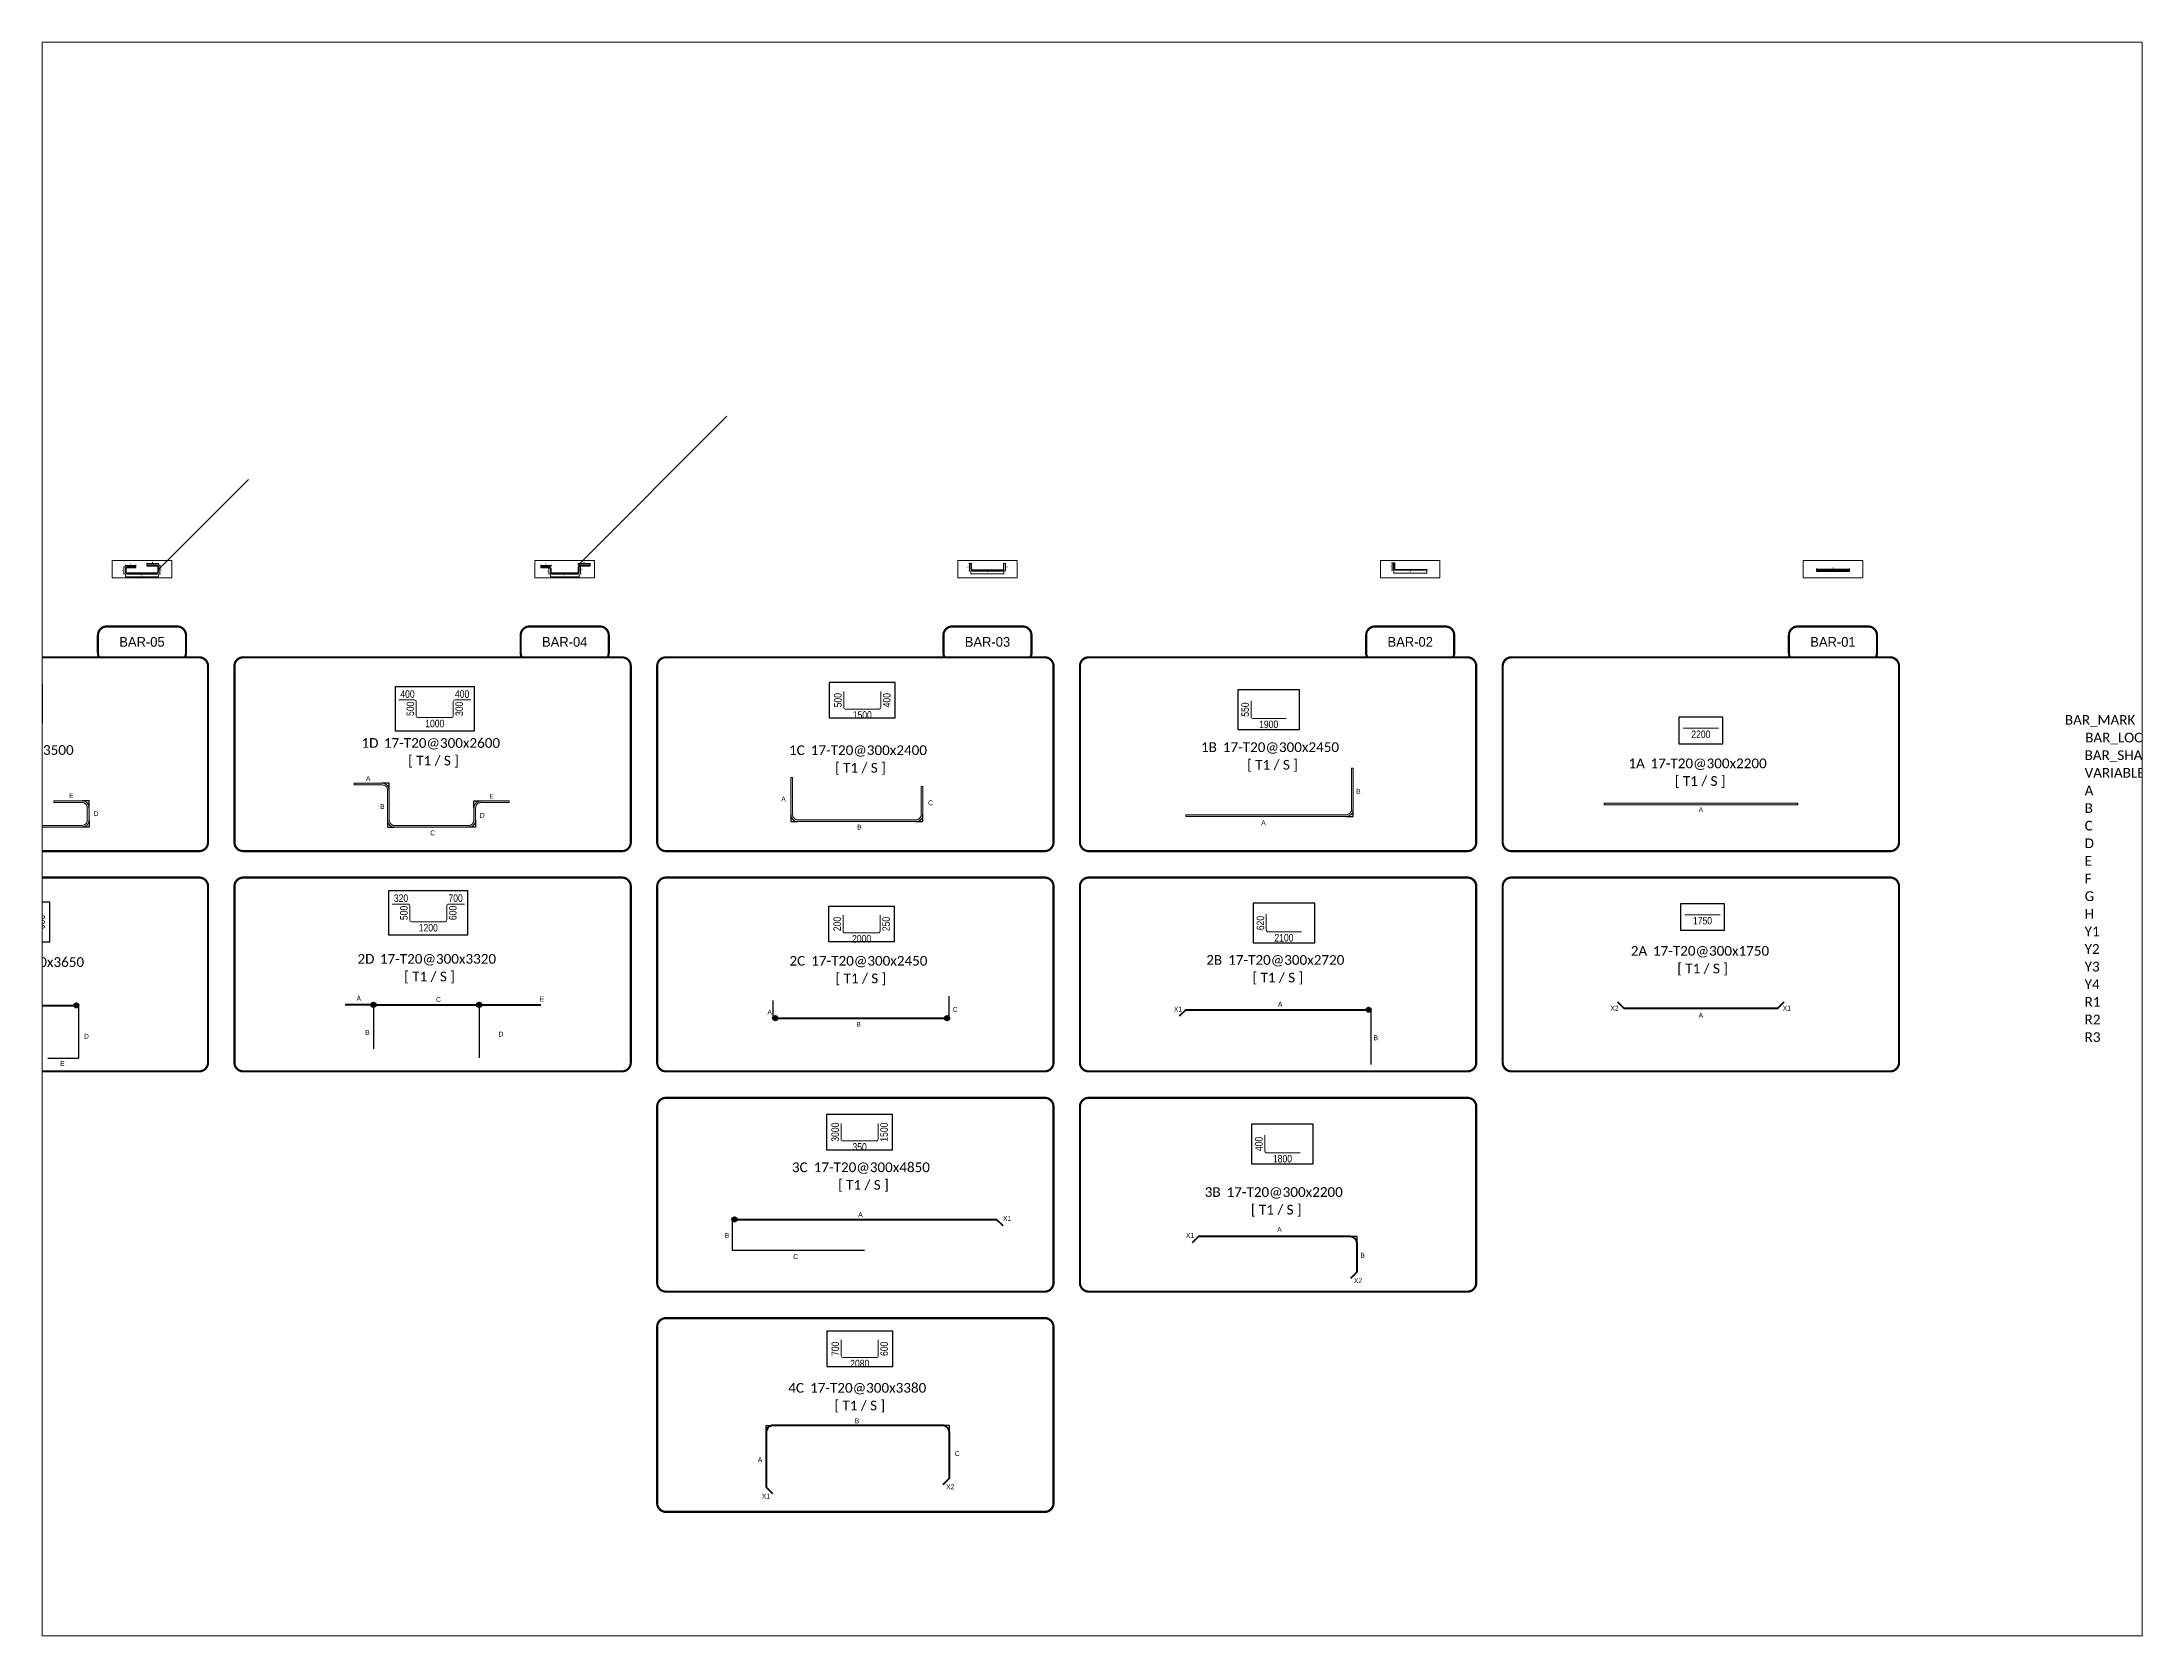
# Paper-space layout 'Layout1' of a CAD drawing. Header units: millimetres. Extents: x 26 to 231, y 20 to 176.
# The model-space entities are those that its viewports show. They can reach past a viewport. Long polylines and large blocks are cut down to what shows.
import ezdxf
from ezdxf.enums import TextEntityAlignment as Align

# ---------------------------------------------------------------- set-up
doc = ezdxf.new("R2010")
doc.units = ezdxf.units.MM
doc.header["$LTSCALE"] = 80
doc.linetypes.add('DOT', pattern=[6.35, 0, -6.35])
for name, color, linetype, lineweight in [('S-ANNO-MARK', 2, 'Continuous', 5), ('S-ANNO-TEXT', 3, 'Continuous', 15), ('S-BAR-EXCEL', 4, 'Continuous', 30), ('S-BAR-SEC-HTCH-EXCEL', 253, 'Continuous', 5), ('S-RBAR-SECT', 4, 'Continuous', 9), ('S-RBAR-SECT-HTCH', 252, 'Continuous', 5), ('S-RBAR-TEXT', 3, 'Continuous', 9), ('S-REBAR-MARK', 124, 'Continuous', 9), ('S-REBAR-SHAP', 220, 'Continuous', 9), ('S-SLAB-RBAR', 6, 'Continuous', 53), ('S-WALL-RBAR-CS-H', 6, 'Continuous', 40)]:
    doc.layers.add(name, color=color, linetype=linetype, lineweight=lineweight)
doc.styles.add('ARIAL Narrow', font='ARIALN.TTF')
doc.styles.add('ARIAL ROUNDED', font='ARLRDBD.TTF')
doc.styles.add('CALIBRI', font='calibri.ttf')
doc.styles.get("Standard").update_dxf_attribs({"font": 'arial.ttf'})

psp = doc.layouts.get("Layout1")

msp = doc.modelspace()

# ---------------------------------------------------------------- texts
at = {"style": 'CALIBRI', "flags": 1}
for tag, p in [('VARIABLES', (7779.346, -7190.745)), ('BAR_SHAPE', (7779.346, -6990.745)), ('A', (7779.346, -7390.745)), ('B', (7779.346, -7590.745)), ('C', (7779.346, -7790.745)), ('D', (7779.346, -7990.745)), ('F', (7779.346, -8390.745)), ('E', (7779.346, -8190.745)), ('G', (7779.346, -8590.745)), ('H', (7779.346, -8790.745)), ('Y1', (7779.346, -8990.745)), ('Y2', (7779.346, -9190.745)), ('Y3', (7779.346, -9390.745)), ('Y4', (7779.346, -9590.745)), ('R1', (7779.346, -9790.745)), ('R2', (7779.346, -9990.745)), ('R3', (7779.346, -10190.745))]:
    msp.add_attdef(tag, text='', height=110, dxfattribs=at).set_placement(p, align=Align.MIDDLE_LEFT)
at = {"layer": 'Defpoints', "style": 'ARIAL ROUNDED'}
for s, p in [('A', (-11709.59, -7257.889)), ('B', (-467.618, -7400.024)), ('E', (-15079.063, -7450.348)), ('D', (-14799.361, -7653.473)), ('B', (-11549.283, -7573.685)), ('E', (-10307.965, -7457.537)), ('A', (-6993.742, -7488.663)), ('C', (-5325.383, -7531.754)), ('A', (3421.542, -7609.689)), ('C', (-10978.802, -7872.759)), ('D', (-10414.387, -7674.447)), ('B', (-6133.212, -7807.066)), ('A', (-1545.083, -7758.403)), ('A', (-11816.969, -9749.652)), ('C', (-10911.223, -9763.685)), ('E', (-9734.346, -9758.11)), ('A', (-7150.886, -9906.759)), ('C', (-5045.121, -9876.616)), ('X1', (-2515.061, -9874.083)), ('A', (-1354.127, -9817.383)), ('X2', (2441.242, -9862.126)), ('A', (3421.542, -9941.978)), ('X1', (4398.335, -9862.126)), ('D', (-14909.126, -10180.965)), ('B', (-11717.53, -10138.857)), ('D', (-10201.926, -10156.884)), ('B', (-6141.952, -10045.752)), ('B', (-269.025, -10198.279)), ('E', (-15180.892, -10490.118)), ('A', (-6120.324, -12204.886)), ('X1', (-4454.696, -12249.545)), ('A', (-1363.351, -12372.985)), ('B', (-7635.713, -12441.69)), ('X1', (-2379.041, -12441.821)), ('C', (-6856.795, -12681.567)), ('B', (-418.999, -12666.62)), ('X2', (-471.016, -12955.358)), ('B', (-6160.293, -14546.968)), ('A', (-7260.251, -14985.098)), ('C', (-5021.05, -14917.581)), ('X1', (-7192.972, -15401.038)), ('X2', (-5100.966, -15295.098))]:
    msp.add_text(s, height=55, dxfattribs=at).set_placement(p, align=Align.MIDDLE_CENTER)
at = {"layer": 'S-ANNO-MARK', "color": 1, "style": 'ARIAL ROUNDED'}
for s, p in [('BAR-05', (-14278.458, -5704.764)), ('BAR-04', (-9478.458, -5704.764)), ('BAR-03', (-4678.458, -5704.764)), ('BAR-02', (121.542, -5704.764)), ('BAR-01', (4921.542, -5704.764))]:
    msp.add_text(s, height=110, dxfattribs=at).set_placement(p, align=Align.MIDDLE_CENTER)
at = {"layer": 'S-RBAR-TEXT', "style": 'CALIBRI'}
for tag, p in [('BAR_INFO', (8776.077, -6590.745)), ('BAR_LOCATION', (8334.296, -6790.745))]:
    msp.add_attdef(tag, text='', height=110, dxfattribs=at).set_placement(p, align=Align.MIDDLE_CENTER)
at = {"layer": 'S-REBAR-MARK', "style": 'CALIBRI'}
msp.add_attdef('BAR_MARK', text='', height=110, dxfattribs=at).set_placement((7954.827, -6590.745), align=Align.MIDDLE_CENTER)

# ---------------------------------------------------------------- blocks, each defined once
blk = doc.blocks.new('*U2')
at = {"layer": 'S-SLAB-RBAR'}
h = blk.add_hatch(color=0, dxfattribs=at)
h.dxf.hatch_style = 1
edge = h.paths.add_edge_path()
edge.add_arc((-206, 0), 25, 0, 360)
h = blk.add_hatch(color=0, dxfattribs=at)
h.dxf.hatch_style = 1
edge = h.paths.add_edge_path()
edge.add_arc((1744, 0), 25, 0, 360)
at = {"layer": 'Defpoints'}
for points in [[(1769, 0), (1769, 250)], [(-231, 0), (-231, 200)]]:
    blk.add_lwpolyline(points, dxfattribs=at)
at = {"layer": 'S-SLAB-RBAR', "color": 0}
blk.add_lwpolyline([(-231, 0), (1769, 0)], dxfattribs=at)
for centre in [(-206, 0), (1744, 0)]:
    blk.add_circle(centre, 25, dxfattribs=at)
blk = doc.blocks.new('*U8')
at = {"layer": 'S-SLAB-RBAR'}
h = blk.add_hatch(color=0, dxfattribs=at)
h.dxf.hatch_style = 1
edge = h.paths.add_edge_path()
edge.add_arc((977, 0), 25, 0, 360)
at = {"layer": 'Defpoints'}
blk.add_lwpolyline([(1002, 0), (1002, -620)], dxfattribs=at)
at = {"layer": 'S-SLAB-RBAR', "color": 0}
blk.add_lwpolyline([(-1169, -71), (-1098, 0), (1002, 0)], dxfattribs=at)
blk.add_circle((977, 0), 25, dxfattribs=at)
blk = doc.blocks.new('*U7')
at = {"layer": 'S-SLAB-RBAR', "color": 0}
for p, q in [((-1071, 71), (-1000, 0)), ((750, 0), (821, 71))]:
    blk.add_line(p, q, dxfattribs=at)
blk.add_lwpolyline([(-1000, 0), (750, 0)], dxfattribs=at)
blk = doc.blocks.new('*U10')
at = {"layer": 'S-RBAR-SECT-HTCH'}
h = blk.add_hatch(color=256, dxfattribs=at)
h.dxf.hatch_style = 1
h.paths.add_polyline_path([(1133, 20), (1133, 0), (-1067, 0), (-1067, 20)])
at = {"layer": 'S-RBAR-SECT', "color": 0}
blk.add_lwpolyline([(1133, 20), (1133, 0), (-1067, 0), (-1067, 20)], close=True, dxfattribs=at)
blk = doc.blocks.new('*U12')
at = {"layer": 'S-RBAR-SECT-HTCH'}
h = blk.add_hatch(color=256, dxfattribs=at)
h.dxf.hatch_style = 1
edge = h.paths.add_edge_path()
edge.add_line((-677, 20), (1143, 20))
edge.add_arc((1143, 80), 60, 270, 360)
edge.add_line((1203, 80), (1203, 550))
edge.add_line((1203, 550), (1223, 550))
edge.add_line((1223, 550), (1223, 80))
edge.add_arc((1143, 80), 80, -90, 0, ccw=False)
edge.add_line((1143, 0), (-677, 0))
edge.add_line((-677, 0), (-677, 20))
at = {"layer": 'Defpoints'}
blk.add_lwpolyline([(1143, 0), (1223, 0), (1223, 80)], dxfattribs=at)
at = {"layer": 'S-RBAR-SECT', "color": 0}
blk.add_lwpolyline([(-677, 20), (1143, 20, 0.414214), (1203, 80), (1203, 550), (1223, 550), (1223, 80, -0.414214), (1143, 0), (-677, 0)], format="xyb", close=True, dxfattribs=at)
blk = doc.blocks.new('BAR-03-01')
at = {"layer": 'S-RBAR-SECT-HTCH'}
h = blk.add_hatch(color=256, dxfattribs=at)
h.dxf.hatch_style = 1
edge = h.paths.add_edge_path()
edge.add_line((750, 400), (750, 80))
edge.add_arc((670, 80), 80, -90, 0, ccw=False)
edge.add_line((670, 0), (-670, 0))
edge.add_arc((-670, 80), 80, 180, 270, ccw=False)
edge.add_line((-750, 80), (-750, 500))
edge.add_line((-750, 500), (-730, 500))
edge.add_line((-730, 500), (-730, 80))
edge.add_arc((-670, 80), 60, 180, 270)
edge.add_line((-670, 20), (670, 20))
edge.add_arc((670, 80), 60, 270, 360)
edge.add_line((730, 80), (730, 400))
edge.add_line((730, 400), (750, 400))
at = {"layer": 'Defpoints'}
for points in [[(-750, 80), (-750, 0), (-670, 0)], [(670, 0), (750, 0), (750, 80)]]:
    blk.add_lwpolyline(points, dxfattribs=at)
at = {"layer": 'S-RBAR-SECT', "color": 0}
blk.add_lwpolyline([(750, 400), (750, 80, -0.414214), (670, 0), (-670, 0, -0.414214), (-750, 80), (-750, 500), (-730, 500), (-730, 80, 0.414214), (-670, 20), (670, 20, 0.414214), (730, 80), (730, 400)], format="xyb", close=True, dxfattribs=at)
blk = doc.blocks.new('SHAPE-01')
at = {"layer": 'Defpoints', "linetype": 'DOT', "ltscale": 100}
blk.add_lwpolyline([(-250, -175), (250, -175), (250, 125), (-250, 125)], close=True, dxfattribs=at)
at = {"layer": 'S-REBAR-SHAP'}
blk.add_lwpolyline([(200, 0), (-200, 0)], dxfattribs=at)
at = {"layer": 'S-RBAR-TEXT', "style": 'ARIAL Narrow'}
blk.add_attdef('A', text='', height=85, dxfattribs=at).set_placement((0, -67.5), align=Align.MIDDLE_CENTER)
blk = doc.blocks.new('EXCEL-01')
at = {"layer": 'S-BAR-SEC-HTCH-EXCEL'}
h = blk.add_hatch(color=256, dxfattribs=at)
h.dxf.hatch_style = 1
h.paths.add_polyline_path([(150, -116.5), (150, -124), (525, -124), (525, -116.5)])
at = {"linetype": 'DOT'}
blk.add_lwpolyline([(0, -200), (675, -200), (675, 0), (0, 0)], close=True, dxfattribs=at)
at = {"layer": 'S-ANNO-MARK', "color": 7}
for p, q in [((150, -112.5), (150, -94)), ((150, -100), (525, -100)), ((525, -112.5), (525, -94))]:
    blk.add_line(p, q, dxfattribs=at)
for points in [[(163, -95.5), (163, -104.5), (150, -100)], [(512, -95.5), (512, -104.5), (525, -100)]]:
    blk.add_solid(points, dxfattribs=at)
at = {"layer": 'S-BAR-EXCEL', "color": 7}
blk.add_lwpolyline([(150, -124), (525, -124), (525, -116.5), (150, -116.5)], close=True, dxfattribs=at)
at = {"layer": 'S-ANNO-TEXT', "color": 7}
blk.add_text('A', height=18.8, dxfattribs=at).set_placement((337.5, -83.6), align=Align.MIDDLE_CENTER)
blk = doc.blocks.new('EXCEL-02')
at = {"layer": 'S-BAR-SEC-HTCH-EXCEL'}
h = blk.add_hatch(color=256, dxfattribs=at)
h.dxf.hatch_style = 1
edge = h.paths.add_edge_path()
edge.add_line((150, -88), (150, -28))
edge.add_line((150, -28), (158, -28))
edge.add_line((158, -28), (158, -88))
edge.add_arc((172, -88), 15, 180, 270)
edge.add_line((172, -103), (525, -103))
edge.add_line((525, -103), (525, -111))
edge.add_line((525, -111), (172, -111))
edge.add_arc((172, -88), 22.5, 180, 270, ccw=False)
at = {"linetype": 'DOT'}
blk.add_lwpolyline([(0, -200), (675, -200), (675, 0), (0, 0)], close=True, dxfattribs=at)
at = {"layer": 'S-ANNO-MARK', "color": 7}
for p, q in [((146, -28), (127, -28)), ((146, -111), (127, -111)), ((133, -111), (133, -28)), ((150, -115), (150, -150)), ((525, -144), (150, -144)), ((525, -115), (525, -150))]:
    blk.add_line(p, q, dxfattribs=at)
for points in [[(138, -41), (128, -41), (133, -28)], [(138, -98), (128, -98), (133, -111)], [(163, -139), (163, -148), (150, -144)], [(512, -139), (512, -148), (525, -144)]]:
    blk.add_solid(points, dxfattribs=at)
at = {"layer": 'S-BAR-EXCEL', "color": 7}
blk.add_lwpolyline([(150, -88), (150, -28), (158, -28), (158, -88, 0.414214), (172, -103), (525, -103), (525, -111), (172, -111, -0.414214)], format="xyb", close=True, dxfattribs=at)
at = {"layer": 'S-ANNO-TEXT', "color": 7}
for s, p in [('B', (117, -70)), ('A', (338, -127))]:
    blk.add_text(s, height=18.8, dxfattribs=at).set_placement(p, align=Align.MIDDLE_CENTER)
blk = doc.blocks.new('EXCEL-03')
at = {"layer": 'S-BAR-SEC-HTCH-EXCEL'}
h = blk.add_hatch(color=256, dxfattribs=at)
h.dxf.hatch_style = 1
h.paths.add_polyline_path([(502, -119, 0.414214), (525, -96), (525, -36), (518, -36), (518, -96, -0.414214), (502, -111), (172, -111, -0.414214), (158, -96), (158, -36), (150, -36), (150, -96, 0.414214), (172, -119)])
at = {"linetype": 'DOT'}
blk.add_lwpolyline([(0, -200), (675, -200), (675, 0), (0, 0)], close=True, dxfattribs=at)
at = {"layer": 'S-ANNO-MARK', "color": 7}
for p, q in [((146, -36), (127, -36)), ((146, -119), (127, -119)), ((133, -119), (133, -36)), ((150, -123), (150, -158)), ((525, -152), (150, -152)), ((525, -123), (525, -158)), ((529, -36), (548, -36)), ((529, -119), (548, -119)), ((542, -119), (542, -36))]:
    blk.add_line(p, q, dxfattribs=at)
for points in [[(138, -49), (128, -49), (133, -36)], [(138, -106), (128, -106), (133, -119)], [(163, -147), (163, -156), (150, -152)], [(512, -147), (512, -156), (525, -152)], [(537, -49), (546, -49), (542, -36)], [(537, -106), (546, -106), (542, -119)]]:
    blk.add_solid(points, dxfattribs=at)
at = {"layer": 'S-BAR-EXCEL', "color": 7}
blk.add_lwpolyline([(158, -36), (150, -36), (150, -96, 0.414214), (172, -119), (502, -119, 0.414214), (525, -96), (525, -36), (518, -36), (518, -96, -0.414214), (502, -111), (172, -111, -0.414214), (158, -96)], format="xyb", close=True, dxfattribs=at)
at = {"layer": 'S-ANNO-TEXT', "color": 7}
for s, p in [('A', (117, -77)), ('B', (338, -135)), ('C', (559, -77))]:
    blk.add_text(s, height=18.8, dxfattribs=at).set_placement(p, align=Align.MIDDLE_CENTER)
blk = doc.blocks.new('EXCEL-04')
at = {"layer": 'S-BAR-SEC-HTCH-EXCEL'}
h = blk.add_hatch(color=256, dxfattribs=at)
h.dxf.hatch_style = 1
edge = h.paths.add_edge_path()
edge.add_arc((160, -96), 15, 0, 90, ccw=False)
edge.add_line((175, -96), (175, -131))
edge.add_arc((198, -131), 22.5, 180, 270)
edge.add_line((198, -153), (478, -153))
edge.add_arc((478, -131), 22.5, 270, 360)
edge.add_line((500, -131), (500, -76))
edge.add_arc((515, -76), 15, 90, 180, ccw=False)
edge.add_line((515, -61), (625, -61))
edge.add_line((625, -61), (625, -53))
edge.add_line((625, -53), (515, -53))
edge.add_arc((515, -76), 22.5, 90, 180)
edge.add_line((492, -76), (492, -131))
edge.add_arc((478, -131), 15, -90, 0, ccw=False)
edge.add_line((478, -146), (198, -146))
edge.add_arc((198, -131), 15, 180, 270, ccw=False)
edge.add_line((182, -131), (182, -96))
edge.add_arc((160, -96), 22.5, 0, 90)
edge.add_line((160, -73), (65, -73))
edge.add_line((65, -73), (65, -81))
edge.add_line((65, -81), (160, -81))
at = {"linetype": 'DOT'}
blk.add_lwpolyline([(0, -200), (675, -200), (675, 0), (0, 0)], close=True, dxfattribs=at)
at = {"layer": 'S-ANNO-MARK', "color": 7}
for p, q in [((65, -69), (65, -51)), ((182, -57), (65, -57)), ((171, -153), (152, -153)), ((158, -153), (158, -81)), ((175, -157), (175, -192)), ((500, -186), (175, -186)), ((182, -69), (182, -51)), ((492, -49), (492, -31)), ((492, -37), (625, -37)), ((500, -157), (500, -192)), ((504, -153), (523, -153)), ((517, -153), (517, -61)), ((625, -49), (625, -31))]:
    blk.add_line(p, q, dxfattribs=at)
for points in [[(78, -52), (78, -61), (65, -57)], [(163, -94), (154, -94), (158, -81)], [(163, -140), (154, -140), (158, -153)], [(170, -52), (170, -61), (182, -57)], [(188, -182), (188, -191), (175, -186)], [(487, -182), (487, -191), (500, -186)], [(506, -32), (506, -41), (492, -37)], [(512, -74), (522, -74), (517, -61)], [(512, -140), (522, -140), (517, -153)], [(612, -32), (612, -41), (625, -37)]]:
    blk.add_solid(points, dxfattribs=at)
at = {"layer": 'S-BAR-EXCEL', "color": 7}
blk.add_lwpolyline([(160, -81, -0.414214), (175, -96), (175, -131, 0.414214), (198, -153), (478, -153, 0.414214), (500, -131), (500, -76, -0.414214), (515, -61), (625, -61), (625, -53), (515, -53, 0.414214), (492, -76), (492, -131, -0.414214), (478, -146), (198, -146, -0.414214), (182, -131), (182, -96, 0.414214), (160, -73), (65, -73), (65, -81)], format="xyb", close=True, dxfattribs=at)
at = {"layer": 'S-ANNO-TEXT', "color": 7}
for s, p in [('A', (124, -40)), ('B', (142, -117)), ('C', (338, -170)), ('D', (534, -102)), ('E', (559, -20))]:
    blk.add_text(s, height=18.8, dxfattribs=at).set_placement(p, align=Align.MIDDLE_CENTER)
blk = doc.blocks.new('EXCEL-05')
at = {"layer": 'S-BAR-SEC-HTCH-EXCEL'}
h = blk.add_hatch(color=256, dxfattribs=at)
h.dxf.hatch_style = 1
edge = h.paths.add_edge_path()
edge.add_arc((-29927, -4828), 22.5, 180, 270)
edge.add_line((-29927, -4850), (-29597, -4850))
edge.add_arc((-29597, -4828), 22.5, 270, 360)
edge.add_line((-29575, -4828), (-29575, -4773))
edge.add_arc((-29597, -4773), 22.5, 0, 90)
edge.add_line((-29597, -4750), (-29707, -4750))
edge.add_line((-29707, -4750), (-29707, -4758))
edge.add_line((-29707, -4758), (-29597, -4758))
edge.add_arc((-29597, -4773), 15, 0, 90, ccw=False)
edge.add_line((-29582, -4773), (-29582, -4828))
edge.add_arc((-29597, -4828), 15, -90, 0, ccw=False)
edge.add_line((-29597, -4843), (-29927, -4843))
edge.add_arc((-29927, -4828), 15, 180, 270, ccw=False)
edge.add_line((-29942, -4828), (-29942, -4793))
edge.add_arc((-29927, -4793), 15, 90, 180, ccw=False)
edge.add_line((-29927, -4778), (-29832, -4778))
edge.add_line((-29832, -4778), (-29832, -4770))
edge.add_line((-29832, -4770), (-29927, -4770))
edge.add_arc((-29927, -4793), 22.5, 90, 180)
edge.add_line((-29950, -4793), (-29950, -4828))
at = {"linetype": 'DOT'}
blk.add_lwpolyline([(-30100, -4897), (-29425, -4897), (-29425, -4697), (-30100, -4697)], close=True, dxfattribs=at)
at = {"layer": 'S-ANNO-MARK', "color": 7}
for p, q in [((-29950, -4766), (-29950, -4748)), ((-29950, -4754), (-29832, -4754)), ((-29832, -4766), (-29832, -4748)), ((-29707, -4746), (-29707, -4728)), ((-29575, -4734), (-29707, -4734)), ((-29575, -4746), (-29575, -4728)), ((-29571, -4750), (-29552, -4750)), ((-29558, -4850), (-29558, -4750)), ((-29954, -4770), (-29973, -4770)), ((-29954, -4850), (-29973, -4850)), ((-29967, -4850), (-29967, -4770)), ((-29950, -4854), (-29950, -4889)), ((-29575, -4883), (-29950, -4883)), ((-29575, -4854), (-29575, -4889)), ((-29571, -4850), (-29552, -4850))]:
    blk.add_line(p, q, dxfattribs=at)
for points in [[(-29937, -4749), (-29937, -4758), (-29950, -4754)], [(-29845, -4749), (-29845, -4758), (-29832, -4754)], [(-29694, -4729), (-29694, -4738), (-29707, -4734)], [(-29588, -4729), (-29588, -4738), (-29575, -4734)], [(-29562, -4763), (-29553, -4763), (-29558, -4750)], [(-29962, -4783), (-29971, -4783), (-29967, -4770)], [(-29962, -4837), (-29971, -4837), (-29967, -4850)], [(-29937, -4879), (-29937, -4888), (-29950, -4883)], [(-29588, -4879), (-29588, -4888), (-29575, -4883)], [(-29562, -4837), (-29553, -4837), (-29558, -4850)]]:
    blk.add_solid(points, dxfattribs=at)
at = {"layer": 'S-BAR-EXCEL', "color": 7}
blk.add_lwpolyline([(-29950, -4828, 0.414214), (-29927, -4850), (-29597, -4850, 0.414214), (-29575, -4828), (-29575, -4773, 0.414214), (-29597, -4750), (-29707, -4750), (-29707, -4758), (-29597, -4758, -0.414214), (-29582, -4773), (-29582, -4828, -0.414214), (-29597, -4843), (-29927, -4843, -0.414214), (-29942, -4828), (-29942, -4793, -0.414214), (-29927, -4778), (-29832, -4778), (-29832, -4770), (-29927, -4770, 0.414214), (-29950, -4793)], format="xyb", close=True, dxfattribs=at)
at = {"layer": 'S-ANNO-TEXT', "color": 7}
for s, p in [('A', (-29892, -4737)), ('E', (-29642, -4717)), ('B', (-29983, -4810)), ('C', (-29762, -4868)), ('D', (-29541, -4800))]:
    blk.add_text(s, height=18.8, dxfattribs=at).set_placement(p, align=Align.MIDDLE_CENTER)
blk = doc.blocks.new('*U36')
at = {"layer": 'Defpoints'}
blk.add_lwpolyline([(80, -80), (80, 0), (0, 0)], dxfattribs=at)
at = {"layer": 'S-SLAB-RBAR', "color": 0}
blk.add_lwpolyline([(9, -471), (80, -400), (80, -80, 0.414214), (0, 0), (-1720, 0), (-1791, -71)], format="xyb", dxfattribs=at)
blk = doc.blocks.new('*U38')
at = {"layer": 'Defpoints'}
for points in [[(-1040, -80), (-1040, 0), (-960, 0)], [(1040, -80), (1040, 0), (960, 0)]]:
    blk.add_lwpolyline(points, dxfattribs=at)
at = {"layer": 'S-SLAB-RBAR', "color": 0}
blk.add_lwpolyline([(969, -671), (1040, -600), (1040, -80, 0.414214), (960, 0), (-960, 0, 0.414214), (-1040, -80), (-1040, -700), (-969, -771)], format="xyb", dxfattribs=at)
blk = doc.blocks.new('*U40')
at = {"layer": 'S-SLAB-RBAR'}
h = blk.add_hatch(color=0, dxfattribs=at)
h.dxf.hatch_style = 1
edge = h.paths.add_edge_path()
edge.add_arc((-750, 0), 25, 0, 360)
h = blk.add_hatch(color=0, dxfattribs=at)
h.dxf.hatch_style = 1
edge = h.paths.add_edge_path()
edge.add_arc((450, 0), 25, 0, 360)
at = {"layer": 'Defpoints'}
for points in [[(-750, 0), (-750, -500)], [(450, 0), (450, -600)]]:
    blk.add_lwpolyline(points, dxfattribs=at)
at = {"layer": 'S-SLAB-RBAR', "color": 0}
for points in [[(-750, 0), (-1070, 0)], [(-750, 0), (450, 0)], [(450, 0), (1150, 0)]]:
    blk.add_lwpolyline(points, dxfattribs=at)
for centre in [(-750, 0), (450, 0)]:
    blk.add_circle(centre, 25, dxfattribs=at)
blk = doc.blocks.new('*U42')
at = {"layer": 'S-SLAB-RBAR'}
h = blk.add_hatch(color=0, dxfattribs=at)
h.dxf.hatch_style = 1
edge = h.paths.add_edge_path()
edge.add_arc((-725, 0), 25, 0, 360)
h = blk.add_hatch(color=0, dxfattribs=at)
h.dxf.hatch_style = 1
edge = h.paths.add_edge_path()
edge.add_arc((725, 0), 25, 0, 360)
at = {"layer": 'Defpoints'}
for points in [[(-750, 0), (-750, -500)], [(750, 0), (750, -600)], [(-50, -500), (-750, -500)], [(400, -600), (750, -600)]]:
    blk.add_lwpolyline(points, dxfattribs=at)
at = {"layer": 'S-SLAB-RBAR', "color": 0}
blk.add_lwpolyline([(-750, 0), (750, 0)], dxfattribs=at)
for centre in [(-725, 0), (725, 0)]:
    blk.add_circle(centre, 25, dxfattribs=at)
blk = doc.blocks.new('BAR-INFO')
at = {"style": 'CALIBRI', "flags": 1}
for tag, p in [('BAR_SHAPE', (228, -345)), ('VARIABLES', (228, -545)), ('A', (228, -745)), ('B', (228, -945)), ('C', (228, -1145)), ('D', (228, -1345)), ('E', (228, -1545)), ('G', (228, -1945)), ('F', (228, -1745)), ('H', (228, -2145)), ('Y1', (228, -2345)), ('Y2', (228, -2545)), ('Y3', (228, -2745)), ('Y4', (228, -2945)), ('R1', (228, -3145)), ('R2', (228, -3345)), ('R3', (228, -3545))]:
    blk.add_attdef(tag, text='', height=110, dxfattribs=at).set_placement(p, align=Align.MIDDLE_LEFT)
at = {"layer": 'S-RBAR-TEXT', "style": 'CALIBRI'}
for tag, p in [('BAR_INFO', (1225, 55)), ('BAR_LOCATION', (783, -145))]:
    blk.add_attdef(tag, text='', height=110, dxfattribs=at).set_placement(p, align=Align.MIDDLE_CENTER)
at = {"layer": 'S-REBAR-MARK', "style": 'CALIBRI'}
blk.add_attdef('BAR_MARK', text='', height=110, dxfattribs=at).set_placement((404, 55), align=Align.MIDDLE_CENTER)
blk = doc.blocks.new('*U79')
at = {"layer": 'Defpoints', "linetype": 'DOT', "ltscale": 100}
blk.add_lwpolyline([(-350, -225), (350, -225), (350, 225), (-350, 225)], close=True, dxfattribs=at)
at = {"layer": 'S-REBAR-SHAP'}
blk.add_lwpolyline([(200, -100), (-180, -100, -0.4142136), (-200, -80), (-200, 100)], format="xyb", dxfattribs=at)
at = {"layer": 'S-RBAR-TEXT', "style": 'ARIAL Narrow'}
blk.add_attdef('B', text='', height=85, rotation=90, dxfattribs=at).set_placement((-267.5, 0), align=Align.MIDDLE_CENTER)
blk.add_attdef('A', text='', height=85, dxfattribs=at).set_placement((0, -167.5), align=Align.MIDDLE_CENTER)
blk = doc.blocks.new('*U80')
at = {"layer": 'Defpoints', "linetype": 'DOT', "ltscale": 100}
blk.add_lwpolyline([(-375, -200), (375, -200), (375, 200), (-375, 200)], close=True, dxfattribs=at)
at = {"layer": 'S-REBAR-SHAP'}
blk.add_lwpolyline([(-210, 100), (-210, -80, 0.4142136), (-190, -100), (190, -100, 0.4142136), (210, -80), (210, 100)], format="xyb", dxfattribs=at)
at = {"layer": 'S-RBAR-TEXT', "style": 'ARIAL Narrow'}
for tag, p in [('A', (-277.5, 0)), ('C', (277.5, 0))]:
    blk.add_attdef(tag, text='', height=85, rotation=90, dxfattribs=at).set_placement(p, align=Align.MIDDLE_CENTER)
blk.add_attdef('B', text='', height=85, dxfattribs=at).set_placement((0, -167.5), align=Align.MIDDLE_CENTER)
blk = doc.blocks.new('*U69')
at = {"layer": 'S-RBAR-SECT-HTCH'}
h = blk.add_hatch(color=256, dxfattribs=at)
h.dxf.hatch_style = 1
edge = h.paths.add_edge_path()
edge.add_line((-691, 500), (-1011, 500))
edge.add_line((-1011, 500), (-1011, 480))
edge.add_line((-1011, 480), (-691, 480))
edge.add_arc((-691, 420), 60, 0, 90, ccw=False)
edge.add_line((-631, 420), (-631, 80))
edge.add_arc((-551, 80), 80, 180, 270)
edge.add_line((-551, 0), (289, 0))
edge.add_arc((289, 80), 80, 270, 360)
edge.add_line((369, 80), (369, 220))
edge.add_arc((429, 220), 60, 90, 180, ccw=False)
edge.add_line((429, 280), (749, 280))
edge.add_line((749, 280), (749, 300))
edge.add_line((749, 300), (429, 300))
edge.add_arc((429, 220), 80, 90, 180)
edge.add_line((349, 220), (349, 80))
edge.add_arc((289, 80), 60, -90, 0, ccw=False)
edge.add_line((289, 20), (-551, 20))
edge.add_arc((-551, 80), 60, 180, 270, ccw=False)
edge.add_line((-611, 80), (-611, 420))
edge.add_arc((-691, 420), 80, 0, 90)
at = {"layer": 'Defpoints'}
for points in [[(-611, 420), (-611, 500), (-691, 500)], [(349, 220), (349, 300), (429, 300)], [(-631, 80), (-631, 0), (-551, 0)], [(369, 80), (369, 0), (289, 0)]]:
    blk.add_lwpolyline(points, dxfattribs=at)
at = {"layer": 'S-RBAR-SECT', "color": 0}
blk.add_lwpolyline([(-691, 500), (-1011, 500), (-1011, 480), (-691, 480, -0.414214), (-631, 420), (-631, 80, 0.414214), (-551, 0), (289, 0, 0.414214), (369, 80), (369, 220, -0.414214), (429, 280), (749, 280), (749, 300), (429, 300, 0.414214), (349, 220), (349, 80, -0.414214), (289, 20), (-551, 20, -0.414214), (-611, 80), (-611, 420, 0.414214)], format="xyb", close=True, dxfattribs=at)
blk = doc.blocks.new('SHAPE-04')
at = {"layer": 'Defpoints', "linetype": 'DOT', "ltscale": 100}
blk.add_lwpolyline([(-450, -150), (450, -150), (450, 350), (-450, 350)], close=True, dxfattribs=at)
at = {"layer": 'S-REBAR-SHAP'}
blk.add_lwpolyline([(-410, 200), (-230, 200, -0.4142136), (-210, 180), (-210, 20, 0.4142136), (-190, 0), (190, 0, 0.4142136), (210, 20), (210, 180, -0.4142136), (230, 200), (410, 200)], format="xyb", dxfattribs=at)
at = {"layer": 'S-RBAR-TEXT', "style": 'ARIAL Narrow'}
for tag, p in [('A', (-310, 267.5)), ('E', (310, 267.5)), ('C', (0, -67.5))]:
    blk.add_attdef(tag, text='', height=85, dxfattribs=at).set_placement(p, align=Align.MIDDLE_CENTER)
for tag, p in [('B', (-277.5, 100)), ('D', (277.5, 100))]:
    blk.add_attdef(tag, text='', height=85, rotation=90, dxfattribs=at).set_placement(p, align=Align.MIDDLE_CENTER)
blk = doc.blocks.new('BAR-05-01')
at = {"layer": 'S-RBAR-SECT-HTCH'}
h = blk.add_hatch(color=256, dxfattribs=at)
h.dxf.hatch_style = 1
edge = h.paths.add_edge_path()
edge.add_arc((-870, 320), 60, 90, 180, ccw=False)
edge.add_line((-870, 380), (-450, 380))
edge.add_line((-450, 380), (-450, 400))
edge.add_line((-450, 400), (-870, 400))
edge.add_arc((-870, 320), 80, 90, 180)
edge.add_line((-950, 320), (-950, 80))
edge.add_arc((-870, 80), 80, 180, 270)
edge.add_line((-870, 0), (870, 0))
edge.add_arc((870, 80), 80, 270, 360)
edge.add_line((950, 80), (950, 220))
edge.add_arc((870, 220), 80, 0, 90)
edge.add_line((870, 300), (550, 300))
edge.add_line((550, 300), (550, 280))
edge.add_line((550, 280), (870, 280))
edge.add_arc((870, 220), 60, 0, 90, ccw=False)
edge.add_line((930, 220), (930, 80))
edge.add_arc((870, 80), 60, -90, 0, ccw=False)
edge.add_line((870, 20), (-870, 20))
edge.add_arc((-870, 80), 60, 180, 270, ccw=False)
edge.add_line((-930, 80), (-930, 320))
at = {"layer": 'Defpoints'}
for points in [[(-950, 320), (-950, 400), (-870, 400)], [(950, 220), (950, 300), (870, 300)], [(-950, 80), (-950, 0), (-870, 0)], [(950, 80), (950, 0), (870, 0)]]:
    blk.add_lwpolyline(points, dxfattribs=at)
at = {"layer": 'S-RBAR-SECT', "color": 0}
blk.add_lwpolyline([(-930, 320, -0.414214), (-870, 380), (-450, 380), (-450, 400), (-870, 400, 0.414214), (-950, 320), (-950, 80, 0.414214), (-870, 0), (870, 0, 0.414214), (950, 80), (950, 220, 0.414214), (870, 300), (550, 300), (550, 280), (870, 280, -0.414214), (930, 220), (930, 80, -0.414214), (870, 20), (-870, 20, -0.414214), (-930, 80)], format="xyb", close=True, dxfattribs=at)
blk = doc.blocks.new('SHAPE-05')
at = {"layer": 'Defpoints', "linetype": 'DOT', "ltscale": 100}
blk.add_lwpolyline([(-375, -125), (375, -125), (375, 325), (-375, 325)], close=True, dxfattribs=at)
at = {"layer": 'S-REBAR-SHAP'}
blk.add_lwpolyline([(-60, 200), (-190, 200, 0.4142136), (-210, 180), (-210, 20, 0.4142136), (-190, 0), (190, 0, 0.4142136), (210, 20), (210, 180, 0.4142136), (190, 200), (60, 200)], format="xyb", dxfattribs=at)
at = {"layer": 'S-RBAR-TEXT', "style": 'ARIAL Narrow'}
for tag, p in [('A', (-135, 267.5)), ('E', (135, 267.5)), ('C', (0, -67.5))]:
    blk.add_attdef(tag, text='', height=85, dxfattribs=at).set_placement(p, align=Align.MIDDLE_CENTER)
for tag, p in [('B', (-277.5, 100)), ('D', (277.5, 100))]:
    blk.add_attdef(tag, text='', height=85, rotation=90, dxfattribs=at).set_placement(p, align=Align.MIDDLE_CENTER)
blk = doc.blocks.new('*U84')
at = {"layer": 'S-WALL-RBAR-CS-H'}
h = blk.add_hatch(color=0, dxfattribs=at)
h.dxf.hatch_style = 1
edge = h.paths.add_edge_path()
edge.add_arc((-1475, 0), 25, 0, 360)
at = {"layer": 'Defpoints'}
for points in [[(-1500, 0), (-1500, -350)], [(-1500, -350), (0, -350)]]:
    blk.add_lwpolyline(points, dxfattribs=at)
at = {"layer": 'S-WALL-RBAR-CS-H', "color": 0}
blk.add_lwpolyline([(-1500, 0), (1500, 0), (1571, -71)], dxfattribs=at)
blk.add_circle((-1475, 0), 25, dxfattribs=at)
blk = doc.blocks.new('SHAPE-03')
at = {"layer": 'Defpoints', "linetype": 'DOT', "ltscale": 100}
blk.add_lwpolyline([(-375, -200), (375, -200), (375, 200), (-375, 200)], close=True, dxfattribs=at)
at = {"layer": 'S-REBAR-SHAP'}
blk.add_lwpolyline([(-210, 100), (-210, -80, 0.4142136), (-190, -100), (190, -100, 0.4142136), (210, -80), (210, 100)], format="xyb", dxfattribs=at)
at = {"layer": 'S-RBAR-TEXT', "style": 'ARIAL Narrow'}
for tag, p in [('A', (-277.5, 0)), ('C', (277.5, 0))]:
    blk.add_attdef(tag, text='', height=85, rotation=90, dxfattribs=at).set_placement(p, align=Align.MIDDLE_CENTER)
blk.add_attdef('B', text='', height=85, dxfattribs=at).set_placement((0, -167.5), align=Align.MIDDLE_CENTER)

# ---------------------------------------------------------------- linework, layer by layer
at = {"color": 9, "true_color": 0xd19cc7}
for points in [[(-9323.458, -4828.958), (-7638.759, -3144.258)], [(-14090.958, -4882.958), (-13070.456, -3862.456)]]:
    msp.add_lwpolyline(points, dxfattribs=at)
at = {"layer": 'S-ANNO-MARK', "color": 251, "const_width": 25}
for points in [[(-13791.855, -5879.764, 0.131652498), (-13778.458, -5829.764), (-13778.458, -5629.764, 0.414213562), (-13878.458, -5529.764), (-14678.458, -5529.764, 0.414213562), (-14778.458, -5629.764), (-14778.458, -5829.764, 0.131652498), (-14765.06, -5879.764, 0.131652498)], [(-8991.855, -5879.764, 0.131652498), (-8978.458, -5829.764), (-8978.458, -5629.764, 0.414213562), (-9078.458, -5529.764), (-9878.458, -5529.764, 0.414213562), (-9978.458, -5629.764), (-9978.458, -5829.764, 0.131652498), (-9965.06, -5879.764, 0.131652498)], [(-4191.855, -5879.764, 0.131652498), (-4178.458, -5829.764), (-4178.458, -5629.764, 0.414213562), (-4278.458, -5529.764), (-5078.458, -5529.764, 0.414213562), (-5178.458, -5629.764), (-5178.458, -5829.764, 0.131652498), (-5165.06, -5879.764, 0.131652498)], [(608.145, -5879.764, 0.131652498), (621.542, -5829.764), (621.542, -5629.764, 0.414213562), (521.542, -5529.764), (-278.458, -5529.764, 0.414213562), (-378.458, -5629.764), (-378.458, -5829.764, 0.131652498), (-365.06, -5879.764, 0.131652498)], [(5408.145, -5879.764, 0.131652498), (5421.542, -5829.764), (5421.542, -5629.764, 0.414213562), (5321.542, -5529.764), (4521.542, -5529.764, 0.414213562), (4421.542, -5629.764), (4421.542, -5829.764, 0.131652498), (4434.94, -5879.764, 0.131652498)]]:
    msp.add_lwpolyline(points, format="xyb", dxfattribs=at)
for points in [[(-13628.458, -5879.764), (-17928.458, -5879.764, 0.414213562), (-18028.458, -5979.764), (-18028.458, -7979.764, 0.414213562), (-17928.458, -8079.764), (-13628.458, -8079.764, 0.414213562), (-13528.458, -7979.764), (-13528.458, -5979.764, 0.414213562)], [(-8828.458, -5879.764), (-13128.458, -5879.764, 0.414213562), (-13228.458, -5979.764), (-13228.458, -7979.764, 0.414213562), (-13128.458, -8079.764), (-8828.458, -8079.764, 0.414213562), (-8728.458, -7979.764), (-8728.458, -5979.764, 0.414213562)], [(-4028.458, -5879.764), (-8328.458, -5879.764, 0.414213562), (-8428.458, -5979.764), (-8428.458, -7979.764, 0.414213562), (-8328.458, -8079.764), (-4028.458, -8079.764, 0.414213562), (-3928.458, -7979.764), (-3928.458, -5979.764, 0.414213562)], [(771.542, -5879.764), (-3528.458, -5879.764, 0.414213562), (-3628.458, -5979.764), (-3628.458, -7979.764, 0.414213562), (-3528.458, -8079.764), (771.542, -8079.764, 0.414213562), (871.542, -7979.764), (871.542, -5979.764, 0.414213562)], [(5571.542, -5879.764), (1271.542, -5879.764, 0.414213562), (1171.542, -5979.764), (1171.542, -7979.764, 0.414213562), (1271.542, -8079.764), (5571.542, -8079.764, 0.414213562), (5671.542, -7979.764), (5671.542, -5979.764, 0.414213562)], [(-13628.458, -8379.764), (-17928.458, -8379.764, 0.414213562), (-18028.458, -8479.764), (-18028.458, -10479.764, 0.414213562), (-17928.458, -10579.764), (-13628.458, -10579.764, 0.414213562), (-13528.458, -10479.764), (-13528.458, -8479.764, 0.414213562)], [(-8828.458, -8379.764), (-13128.458, -8379.764, 0.414213562), (-13228.458, -8479.764), (-13228.458, -10479.764, 0.414213562), (-13128.458, -10579.764), (-8828.458, -10579.764, 0.414213562), (-8728.458, -10479.764), (-8728.458, -8479.764, 0.414213562)], [(-4028.458, -8379.764), (-8328.458, -8379.764, 0.414213562), (-8428.458, -8479.764), (-8428.458, -10479.764, 0.414213562), (-8328.458, -10579.764), (-4028.458, -10579.764, 0.414213562), (-3928.458, -10479.764), (-3928.458, -8479.764, 0.414213562)], [(771.542, -8379.764), (-3528.458, -8379.764, 0.414213562), (-3628.458, -8479.764), (-3628.458, -10479.764, 0.414213562), (-3528.458, -10579.764), (771.542, -10579.764, 0.414213562), (871.542, -10479.764), (871.542, -8479.764, 0.414213562)], [(5571.542, -8379.764), (1271.542, -8379.764, 0.414213562), (1171.542, -8479.764), (1171.542, -10479.764, 0.414213562), (1271.542, -10579.764), (5571.542, -10579.764, 0.414213562), (5671.542, -10479.764), (5671.542, -8479.764, 0.414213562)], [(-4028.458, -10879.764), (-8328.458, -10879.764, 0.414213562), (-8428.458, -10979.764), (-8428.458, -12979.764, 0.414213562), (-8328.458, -13079.764), (-4028.458, -13079.764, 0.414213562), (-3928.458, -12979.764), (-3928.458, -10979.764, 0.414213562)], [(771.542, -10879.764), (-3528.458, -10879.764, 0.414213562), (-3628.458, -10979.764), (-3628.458, -12979.764, 0.414213562), (-3528.458, -13079.764), (771.542, -13079.764, 0.414213562), (871.542, -12979.764), (871.542, -10979.764, 0.414213562)], [(-4028.458, -13379.764), (-8328.458, -13379.764, 0.414213562), (-8428.458, -13479.764), (-8428.458, -15479.764, 0.414213562), (-8328.458, -15579.764), (-4028.458, -15579.764, 0.414213562), (-3928.458, -15479.764), (-3928.458, -13479.764, 0.414213562)]]:
    msp.add_lwpolyline(points, format="xyb", close=True, dxfattribs=at)

# ---------------------------------------------------------------- block references
at = {"color": 9, "true_color": 0xd19cc7}
msp.add_blockref('SHAPE-03', (-6130.1, -11269.489), dxfattribs=at).add_auto_attribs({'A': '3000', 'B': '350', 'C': '1500'})
at = {"layer": 'S-BAR-SEC-HTCH-EXCEL'}
for name, p in [('EXCEL-05', (15483.903, -82.769)), ('EXCEL-04', (-9815.958, -4779.764)), ('EXCEL-03', (-5015.958, -4779.764)), ('EXCEL-02', (-215.958, -4779.764)), ('EXCEL-01', (4584.042, -4779.764))]:
    msp.add_blockref(name, p, dxfattribs=at)
at = {"layer": 'S-RBAR-SECT'}
for name, p in [('*U12', (-1748.573, -7686.649)), ('BAR-03-01', (-6161.101, -7744.44)), ('*U10', (3389.008, -7553.803))]:
    msp.add_blockref(name, p, dxfattribs=at)
at = {"layer": 'S-RBAR-SECT', "color": 1}
msp.add_blockref('*U69', (-10858.777, -7808.788), dxfattribs=at)
at = {"layer": 'S-RBAR-SECT', "color": 31, "true_color": 0xfecc66}
msp.add_blockref('BAR-05-01', (-15829.092, -7807.552), dxfattribs=at)
at = {"layer": 'S-REBAR-MARK'}
ref = msp.add_blockref('BAR-INFO', (-16625.997, -6987.321), dxfattribs=at)
ref.add_attrib('BAR_MARK', '1E', dxfattribs={"height": 110, "style": 'CALIBRI'}).set_placement((-16531.947, -6932.321), align=Align.MIDDLE_CENTER)
ref.add_attrib('BAR_INFO', '17-T20@300x3500', dxfattribs={"layer": 'S-RBAR-TEXT', "height": 110, "style": 'CALIBRI'}).set_placement((-15714.132, -6932.321), align=Align.MIDDLE_CENTER)
ref.add_attrib('BAR_LOCATION', '[ T1 / S ]', dxfattribs={"layer": 'S-RBAR-TEXT', "height": 110, "style": 'CALIBRI'}).set_placement((-15809.833, -7132.321), align=Align.MIDDLE_CENTER)
ref = msp.add_blockref('BAR-INFO', (-11783.926, -6907.298), dxfattribs=at)
ref.add_attrib('BAR_MARK', '1D', dxfattribs={"height": 110, "style": 'CALIBRI'}).set_placement((-11689.876, -6852.298), align=Align.MIDDLE_CENTER)
ref.add_attrib('BAR_INFO', '17-T20@300x2600', dxfattribs={"layer": 'S-RBAR-TEXT', "height": 110, "style": 'CALIBRI'}).set_placement((-10872.062, -6852.298), align=Align.MIDDLE_CENTER)
ref.add_attrib('BAR_LOCATION', '[ T1 / S ]', dxfattribs={"layer": 'S-RBAR-TEXT', "height": 110, "style": 'CALIBRI'}).set_placement((-10967.762, -7052.298), align=Align.MIDDLE_CENTER)
ref = msp.add_blockref('BAR-INFO', (-6937.094, -6988.88), dxfattribs=at)
ref.add_attrib('BAR_MARK', '1C', dxfattribs={"height": 110, "style": 'CALIBRI'}).set_placement((-6843.044, -6933.88), align=Align.MIDDLE_CENTER)
ref.add_attrib('BAR_INFO', '17-T20@300x2400', dxfattribs={"layer": 'S-RBAR-TEXT', "height": 110, "style": 'CALIBRI'}).set_placement((-6025.229, -6933.88), align=Align.MIDDLE_CENTER)
ref.add_attrib('BAR_LOCATION', '[ T1 / S ]', dxfattribs={"layer": 'S-RBAR-TEXT', "height": 110, "style": 'CALIBRI'}).set_placement((-6120.929, -7133.88), align=Align.MIDDLE_CENTER)
ref = msp.add_blockref('BAR-INFO', (-2257.91, -6954.747), dxfattribs=at)
ref.add_attrib('BAR_MARK', '1B', dxfattribs={"height": 110, "style": 'CALIBRI'}).set_placement((-2163.86, -6899.747), align=Align.MIDDLE_CENTER)
ref.add_attrib('BAR_INFO', '17-T20@300x2450', dxfattribs={"layer": 'S-RBAR-TEXT', "height": 110, "style": 'CALIBRI'}).set_placement((-1346.045, -6899.747), align=Align.MIDDLE_CENTER)
ref.add_attrib('BAR_LOCATION', '[ T1 / S ]', dxfattribs={"layer": 'S-RBAR-TEXT', "height": 110, "style": 'CALIBRI'}).set_placement((-1441.745, -7099.747), align=Align.MIDDLE_CENTER)
ref = msp.add_blockref('BAR-INFO', (2597.958, -7138.811), dxfattribs=at)
ref.add_attrib('BAR_MARK', '1A', dxfattribs={"height": 110, "style": 'CALIBRI'}).set_placement((2692.008, -7083.811), align=Align.MIDDLE_CENTER)
ref.add_attrib('BAR_INFO', '17-T20@300x2200', dxfattribs={"layer": 'S-RBAR-TEXT', "height": 110, "style": 'CALIBRI'}).set_placement((3509.822, -7083.811), align=Align.MIDDLE_CENTER)
ref.add_attrib('BAR_LOCATION', '[ T1 / S ]', dxfattribs={"layer": 'S-RBAR-TEXT', "height": 110, "style": 'CALIBRI'}).set_placement((3414.122, -7283.811), align=Align.MIDDLE_CENTER)
ref = msp.add_blockref('BAR-INFO', (-16507.187, -9394.067), dxfattribs=at)
ref.add_attrib('BAR_MARK', '2E', dxfattribs={"height": 110, "style": 'CALIBRI'}).set_placement((-16413.137, -9339.067), align=Align.MIDDLE_CENTER)
ref.add_attrib('BAR_INFO', '17-T20@300x3650', dxfattribs={"layer": 'S-RBAR-TEXT', "height": 110, "style": 'CALIBRI'}).set_placement((-15595.323, -9339.067), align=Align.MIDDLE_CENTER)
ref.add_attrib('BAR_LOCATION', '[ T1 / S ]', dxfattribs={"layer": 'S-RBAR-TEXT', "height": 110, "style": 'CALIBRI'}).set_placement((-15691.023, -9539.067), align=Align.MIDDLE_CENTER)
ref = msp.add_blockref('BAR-INFO', (-11829.315, -9357.966), dxfattribs=at)
ref.add_attrib('BAR_MARK', '2D', dxfattribs={"height": 110, "style": 'CALIBRI'}).set_placement((-11735.265, -9302.966), align=Align.MIDDLE_CENTER)
ref.add_attrib('BAR_INFO', '17-T20@300x3320', dxfattribs={"layer": 'S-RBAR-TEXT', "height": 110, "style": 'CALIBRI'}).set_placement((-10917.45, -9302.966), align=Align.MIDDLE_CENTER)
ref.add_attrib('BAR_LOCATION', '[ T1 / S ]', dxfattribs={"layer": 'S-RBAR-TEXT', "height": 110, "style": 'CALIBRI'}).set_placement((-11013.151, -9502.966), align=Align.MIDDLE_CENTER)
ref = msp.add_blockref('BAR-INFO', (-6931.425, -9379.52), dxfattribs=at)
ref.add_attrib('BAR_MARK', '2C', dxfattribs={"height": 110, "style": 'CALIBRI'}).set_placement((-6837.375, -9324.52), align=Align.MIDDLE_CENTER)
ref.add_attrib('BAR_INFO', '17-T20@300x2450', dxfattribs={"layer": 'S-RBAR-TEXT', "height": 110, "style": 'CALIBRI'}).set_placement((-6019.561, -9324.52), align=Align.MIDDLE_CENTER)
ref.add_attrib('BAR_LOCATION', '[ T1 / S ]', dxfattribs={"layer": 'S-RBAR-TEXT', "height": 110, "style": 'CALIBRI'}).set_placement((-6115.261, -9524.52), align=Align.MIDDLE_CENTER)
ref = msp.add_blockref('BAR-INFO', (-2197.797, -9369.85), dxfattribs=at)
ref.add_attrib('BAR_MARK', '2B', dxfattribs={"height": 110, "style": 'CALIBRI'}).set_placement((-2103.747, -9314.85), align=Align.MIDDLE_CENTER)
ref.add_attrib('BAR_INFO', '17-T20@300x2720', dxfattribs={"layer": 'S-RBAR-TEXT', "height": 110, "style": 'CALIBRI'}).set_placement((-1285.932, -9314.85), align=Align.MIDDLE_CENTER)
ref.add_attrib('BAR_LOCATION', '[ T1 / S ]', dxfattribs={"layer": 'S-RBAR-TEXT', "height": 110, "style": 'CALIBRI'}).set_placement((-1381.632, -9514.85), align=Align.MIDDLE_CENTER)
ref = msp.add_blockref('BAR-INFO', (2625.466, -9267.096), dxfattribs=at)
ref.add_attrib('BAR_MARK', '2A', dxfattribs={"height": 110, "style": 'CALIBRI'}).set_placement((2719.516, -9212.096), align=Align.MIDDLE_CENTER)
ref.add_attrib('BAR_INFO', '17-T20@300x1750', dxfattribs={"layer": 'S-RBAR-TEXT', "height": 110, "style": 'CALIBRI'}).set_placement((3537.33, -9212.096), align=Align.MIDDLE_CENTER)
ref.add_attrib('BAR_LOCATION', '[ T1 / S ]', dxfattribs={"layer": 'S-RBAR-TEXT', "height": 110, "style": 'CALIBRI'}).set_placement((3441.63, -9412.096), align=Align.MIDDLE_CENTER)
ref = msp.add_blockref('BAR-INFO', (-6903.403, -11723.043), dxfattribs=at)
ref.add_attrib('BAR_MARK', '3C', dxfattribs={"height": 110, "style": 'CALIBRI'}).set_placement((-6809.353, -11668.043), align=Align.MIDDLE_CENTER)
ref.add_attrib('BAR_INFO', '17-T20@300x4850', dxfattribs={"layer": 'S-RBAR-TEXT', "height": 110, "style": 'CALIBRI'}).set_placement((-5991.539, -11668.043), align=Align.MIDDLE_CENTER)
ref.add_attrib('BAR_LOCATION', '[ T1 / S ]', dxfattribs={"layer": 'S-RBAR-TEXT', "height": 110, "style": 'CALIBRI'}).set_placement((-6087.239, -11868.043), align=Align.MIDDLE_CENTER)
ref = msp.add_blockref('BAR-INFO', (-2215.494, -12004.302), dxfattribs=at)
ref.add_attrib('BAR_MARK', '3B', dxfattribs={"height": 110, "style": 'CALIBRI'}).set_placement((-2121.444, -11949.302), align=Align.MIDDLE_CENTER)
ref.add_attrib('BAR_INFO', '17-T20@300x2200', dxfattribs={"layer": 'S-RBAR-TEXT', "height": 110, "style": 'CALIBRI'}).set_placement((-1303.629, -11949.302), align=Align.MIDDLE_CENTER)
ref.add_attrib('BAR_LOCATION', '[ T1 / S ]', dxfattribs={"layer": 'S-RBAR-TEXT', "height": 110, "style": 'CALIBRI'}).set_placement((-1399.33, -12149.302), align=Align.MIDDLE_CENTER)
ref = msp.add_blockref('BAR-INFO', (-6944.861, -14226.848), dxfattribs=at)
ref.add_attrib('BAR_MARK', '4C', dxfattribs={"height": 110, "style": 'CALIBRI'}).set_placement((-6850.811, -14171.848), align=Align.MIDDLE_CENTER)
ref.add_attrib('BAR_INFO', '17-T20@300x3380', dxfattribs={"layer": 'S-RBAR-TEXT', "height": 110, "style": 'CALIBRI'}).set_placement((-6032.996, -14171.848), align=Align.MIDDLE_CENTER)
ref.add_attrib('BAR_LOCATION', '[ T1 / S ]', dxfattribs={"layer": 'S-RBAR-TEXT', "height": 110, "style": 'CALIBRI'}).set_placement((-6128.696, -14371.848), align=Align.MIDDLE_CENTER)
at = {"layer": 'S-REBAR-SHAP'}
for name, p, values in [('SHAPE-05', (-15782.099, -6504.21), {'A': '500', 'B': '400', 'C': '1900', 'D': '300', 'E': '400'}), ('*U80', (-6099.833, -6366.898), {'A': '500', 'B': '1500', 'C': '400'}), ('SHAPE-04', (-10953.73, -6564.202), {'A': '400', 'B': '500', 'C': '1000', 'D': '300', 'E': '400'}), ('*U79', (-1485.509, -6473.442), {'A': '1900', 'B': '550'}), ('SHAPE-01', (3421.542, -6685.974), {'A': '2200'}), ('SHAPE-04', (-11027.534, -8881.448), {'A': '320', 'B': '500', 'C': '1200', 'D': '600', 'E': '700'}), ('SHAPE-05', (-15700.808, -8984.483), {'A': '700', 'B': '500', 'C': '1500', 'D': '600', 'E': '350'}), ('*U80', (-6107.333, -8907.003), {'A': '200', 'B': '2000', 'C': '250'}), ('*U79', (-1312.111, -8895.733), {'A': '2100', 'B': '620'}), ('SHAPE-01', (3440.481, -8801.411), {'A': '1750'}), ('*U79', (-1328.641, -11403.673), {'A': '1800', 'B': '400'}), ('*U80', (-6128.392, -13728.53), {'A': '700', 'B': '2080', 'C': '600'})]:
    msp.add_blockref(name, p, dxfattribs=at).add_auto_attribs(values)
at = {"layer": 'S-SLAB-RBAR', "color": 51, "true_color": 0xf7f281}
msp.add_blockref('*U2', (-6881, -9976.154), dxfattribs=at)
at = {"layer": 'S-SLAB-RBAR', "color": 1}
for name, p in [('*U42', (-15749.071, -9831.017)), ('*U40', (-10899.963, -9824.223)), ('*U36', (-561.99, -12454.463)), ('*U38', (-6150.976, -14598.706))]:
    msp.add_blockref(name, p, dxfattribs=at)
at = {"layer": 'S-SLAB-RBAR', "color": 215, "true_color": 0xa953a0}
msp.add_blockref('*U8', (-1327.689, -9879.806), dxfattribs=at)
at = {"layer": 'S-SLAB-RBAR'}
msp.add_blockref('*U7', (3546.542, -9861.505), dxfattribs=at)
at = {"layer": 'S-WALL-RBAR-CS-H', "color": 30, "true_color": 0xf8991e}
msp.add_blockref('*U84', (-6075.711, -12259.83), dxfattribs=at)

msp.set_redraw_order([(e.dxf.handle, doc.entitydb.next_handle()) for e in msp.query("TEXT MTEXT ATTDEF DIMENSION ARC_DIMENSION")])  # texts and dimensions are drawn at this point

# ---------------------------------------------------------------- viewports
at = {"layer": '0'}
psp.add_viewport(center=(128.5, 97.5), size=(205.6, 156), view_center_point=(-3491.463, -7942.177), view_height=18091.79589, dxfattribs=at)

doc.saveas('drawing.dxf')
